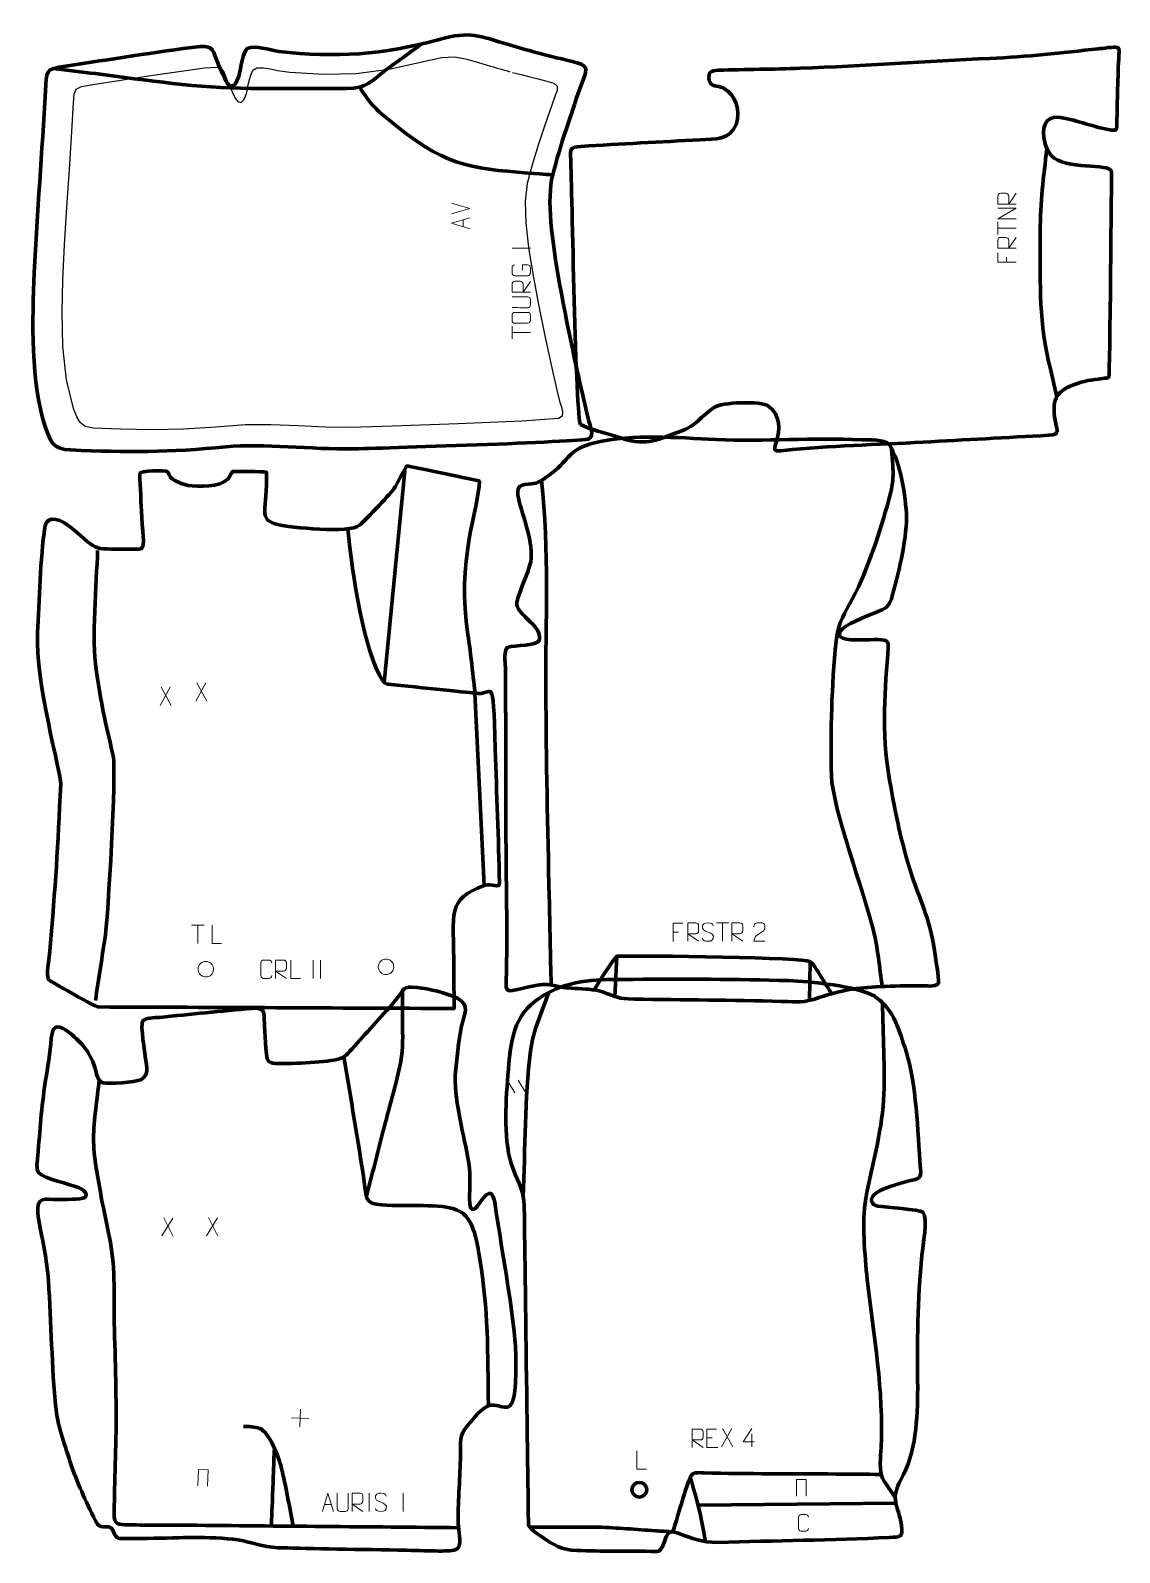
# Model space of a CAD drawing. Header units: millimetres. Extents: x -43 to 1437, y -42 to 2027.
import ezdxf

# ---------------------------------------------------------------- set-up
doc = ezdxf.new("R2010")
doc.units = ezdxf.units.MM
for name, color, linetype in [('SSANG_YONG_REXTON_4_2_layer 1', 7, 'Continuous'), ('SSANG_YONG_REXTON_4_2_layer 2', 7, 'Continuous'), ('SSANG_YONG_REXTON_4_2_layer 3', 7, 'Continuous'), ('SUBARU_FORESTER_2_2_layer 2', 7, 'Continuous'), ('SUBARU_FORESTER_2_2_layer 3', 7, 'Continuous'), ('TOYOTA_AURIS_1_и_рестайлинг_1_layer 1', 7, 'Continuous'), ('TOYOTA_AURIS_1_и_рестайлинг_1_layer 2', 7, 'Continuous'), ('TOYOTA_AURIS_1_и_рестайлинг_1_layer 3', 7, 'Continuous'), ('TOYOTA_COROLLA_11_1_layer 1', 7, 'Continuous'), ('TOYOTA_COROLLA_11_1_layer 2', 7, 'Continuous'), ('TOYOTA_COROLLA_11_1_layer 3', 7, 'Continuous'), ('TOYOTA_FORTUNER_3_layer 2', 7, 'Continuous'), ('TOYOTA_FORTUNER_3_layer 3', 7, 'Continuous'), ('VOLKSWAGEN_TOUAREG_1_2_layer 1', 7, 'Continuous'), ('VOLKSWAGEN_TOUAREG_1_2_layer 2', 7, 'Continuous')]:
    doc.layers.add(name, color=color, linetype=linetype)

msp = doc.modelspace()

# ---------------------------------------------------------------- linework, layer by layer
at = {"layer": 'SSANG_YONG_REXTON_4_2_layer 1', "color": 250, "lineweight": 9}
for points in [[(604.9, 600), (604.9, 600), (615.4, 582.5), (615.4, 582.5)], [(620, 600), (620, 600), (630.5, 582.5), (630.5, 582.5)], [(910.1, 126.4), (910.1, 126.4), (896.4, 101.5), (896.4, 101.5)], [(897.8, 126.4), (897.8, 126.4), (911.6, 101.4), (911.6, 101.4)], [(876.5, 113.8), (876.5, 113.8), (883.7, 113.8), (883.7, 113.8)], [(937.7, 119.1), (937.7, 119.1), (937.7, 101.5), (937.7, 101.5)]]:
    msp.add_open_spline(points, degree=3, dxfattribs=at)
for points, knots in [([(856.6, 100.8), (856.6, 100.8), (856.6, 125.7), (856.6, 125.7), (856.6, 125.7), (860.2, 125.7), (863.8, 125.7), (867.4, 125.7), (867.4, 125.7), (869.8, 125.7), (871.3, 124.2), (871.3, 121.8), (871.3, 121.8), (871.3, 119.8), (871.3, 116.7), (871.3, 114.7), (871.3, 114.7), (871.3, 112.8), (869.5, 110.9), (867.5, 110.9), (867.5, 110.9), (867.5, 110.9), (856.6, 110.9), (856.6, 110.9), (856.6, 110.9), (856.6, 110.9), (871.3, 100.8), (871.3, 100.8)], [0, 0, 0, 0, 0.125, 0.125, 0.125, 0.125, 0.25, 0.25, 0.25, 0.25, 0.375, 0.375, 0.375, 0.375, 0.5, 0.5, 0.5, 0.5, 0.625, 0.625, 0.625, 0.625, 0.75, 0.75, 0.75, 0.75, 1, 1, 1, 1]), ([(889.4, 125.7), (889.4, 125.7), (876.5, 125.7), (876.5, 125.7), (876.5, 125.7), (876.5, 125.7), (876.5, 100.8), (876.5, 100.8), (876.5, 100.8), (876.5, 100.8), (891.4, 100.8), (891.4, 100.8)], [0, 0, 0, 0, 0.25, 0.25, 0.25, 0.25, 0.5, 0.5, 0.5, 0.5, 1, 1, 1, 1]), ([(940.7, 108.4), (940.7, 108.4), (925.8, 108.4), (925.8, 108.4), (925.8, 108.4), (925.8, 108.4), (937.7, 126.4), (937.7, 126.4)], [0, 0, 0, 0, 0.333333, 0.333333, 0.333333, 0.333333, 1, 1, 1, 1]), ([(794.2, 71.1), (794.2, 71.1), (781.3, 71.1), (781.3, 71.1), (781.3, 71.1), (781.3, 71.1), (781.3, 96.1), (781.3, 96.1)], [0, 0, 0, 0, 0.333333, 0.333333, 0.333333, 0.333333, 1, 1, 1, 1]), ([(998.1, 34.7), (998.1, 34.7), (998.1, 57.1), (998.1, 57.1), (998.1, 57.1), (998.1, 57.1), (1011.2, 57.1), (1011.2, 57.1), (1011.2, 57.1), (1011.2, 57.1), (1011.2, 34.7), (1011.2, 34.7)], [0, 0, 0, 0, 0.25, 0.25, 0.25, 0.25, 0.5, 0.5, 0.5, 0.5, 1, 1, 1, 1]), ([(1014.3, -9.5), (1014.2, -11.6), (1012.7, -12.9), (1010.7, -12.9), (1010.7, -12.9), (1008.6, -12.9), (1006.6, -12.9), (1004.5, -12.9), (1004.5, -12.9), (1002.7, -13), (1001, -11.3), (1001, -9.5), (1001, -9.5), (1001, -4.3), (1001, 0.8), (1001, 6), (1001, 6), (1001, 7.9), (1002.6, 9.4), (1004.5, 9.4), (1004.5, 9.4), (1006.6, 9.4), (1008.7, 9.4), (1010.7, 9.4), (1010.7, 9.4), (1012.5, 9.5), (1014.3, 8.1), (1014.3, 5.9)], [0, 0, 0, 0, 0.125, 0.125, 0.125, 0.125, 0.25, 0.25, 0.25, 0.25, 0.375, 0.375, 0.375, 0.375, 0.5, 0.5, 0.5, 0.5, 0.625, 0.625, 0.625, 0.625, 0.75, 0.75, 0.75, 0.75, 1, 1, 1, 1])]:
    msp.add_open_spline(points, degree=3, knots=knots, dxfattribs=at)
at = {"layer": 'SSANG_YONG_REXTON_4_2_layer 2', "color": 142, "lineweight": 200}
msp.add_ellipse((784.6, 43.3), major_axis=(0, 10), ratio=1, dxfattribs=at)
at = {"layer": 'SSANG_YONG_REXTON_4_2_layer 2', "color": 140, "lineweight": 158}
for points, knots in [([(626.8, 441.1), (629.4, 506.5), (628.7, 575), (636.7, 639.8), (636.7, 639.8), (640.1, 667.1), (652.2, 693.6), (661.7, 719.2)], [0, 0, 0, 0, 0.333333, 0.333333, 0.333333, 0.333333, 1, 1, 1, 1]), ([(1115.1, 705.7), (1115.8, 662.1), (1118.6, 616.2), (1116.6, 572.8), (1116.6, 572.8), (1113.4, 525.9), (1100.6, 484.5), (1092.3, 438.9), (1092.3, 438.9), (1086.9, 407.1), (1091, 361.7), (1094.4, 329.1), (1094.4, 329.1), (1103.1, 251.1), (1116.9, 179.3), (1113.1, 100), (1113.1, 100), (1112.5, 89.4), (1110.4, 67.8), (1115.2, 58.8), (1115.2, 58.8), (1119.9, 50.1), (1126.9, 40.9), (1132.4, 32.4)], [0, 0, 0, 0, 0.142857, 0.142857, 0.142857, 0.142857, 0.285714, 0.285714, 0.285714, 0.285714, 0.428571, 0.428571, 0.428571, 0.428571, 0.571429, 0.571429, 0.571429, 0.571429, 0.714286, 0.714286, 0.714286, 0.714286, 1, 1, 1, 1]), ([(1112.4, 64.1), (1092.3, 64.3), (1072.3, 64.5), (1052.2, 64.6), (1052.2, 64.6), (992.4, 65.1), (932.3, 64.7), (872.5, 66.2), (872.5, 66.2), (868.2, 66.3), (858.5, 67.6), (855.8, 63.6), (855.8, 63.6), (850.3, 55.5), (838, 11.5), (834.1, -1.1), (834.1, -1.1), (833.1, -4.4), (832.1, -7.8), (831, -11.1), (831, -11.1), (831, -11.1), (830.1, -14), (830.1, -14)], [0, 0, 0, 0, 0.142857, 0.142857, 0.142857, 0.142857, 0.285714, 0.285714, 0.285714, 0.285714, 0.428571, 0.428571, 0.428571, 0.428571, 0.571429, 0.571429, 0.571429, 0.571429, 0.714286, 0.714286, 0.714286, 0.714286, 1, 1, 1, 1]), ([(854.1, 59.2), (860, 38.8), (865.3, 22.2), (869.2, 1.1), (869.2, 1.1), (871, -8.3), (872.7, -17.7), (874.5, -27.1)], [0, 0, 0, 0, 0.333333, 0.333333, 0.333333, 0.333333, 1, 1, 1, 1]), ([(830.1, -14), (822.2, -13.5), (814.2, -13), (806.3, -12.5), (806.3, -12.5), (780.8, -10.8), (754.3, -8.5), (728.9, -7.6), (728.9, -7.6), (712.8, -7.1), (695.5, -7.6), (679.2, -7.6), (679.2, -7.6), (665.7, -7.6), (652.2, -7.6), (638.7, -7.6), (638.7, -7.6), (638.7, -7.6), (635.7, -7.6), (635.7, -7.6)], [0, 0, 0, 0, 0.166667, 0.166667, 0.166667, 0.166667, 0.333333, 0.333333, 0.333333, 0.333333, 0.5, 0.5, 0.5, 0.5, 0.666667, 0.666667, 0.666667, 0.666667, 1, 1, 1, 1])]:
    msp.add_open_spline(points, degree=3, knots=knots, dxfattribs=at)
msp.add_open_spline([(864.8, 22.1), (864.8, 22.1), (1133.3, 24.8), (1133.3, 24.8)], degree=3, dxfattribs=at)
at = {"layer": 'SSANG_YONG_REXTON_4_2_layer 3', "color": 242, "lineweight": 158}
msp.add_open_spline([(628.2, 428.9), (627.9, 432.5), (627.6, 435.7), (627.2, 438.7), (627.2, 438.7), (623.7, 461.5), (614.2, 469.9), (608.6, 493.3), (608.6, 493.3), (599.1, 533.4), (604.1, 581.5), (607.2, 622.6), (607.2, 622.6), (611.4, 669.1), (619.9, 698), (664.2, 720.6), (664.2, 720.6), (699.1, 738.3), (738.1, 736.6), (776.1, 736.9), (776.1, 736.9), (846.2, 737.4), (917.5, 737.4), (987.6, 735.2), (987.6, 735.2), (1015.5, 734.3), (1081.7, 727.7), (1104.5, 713.9), (1104.5, 713.9), (1104.5, 713.9), (1105.3, 713.4), (1105.3, 713.4), (1105.3, 713.4), (1113.7, 707.6), (1121.5, 699.1), (1126.9, 690.5), (1126.9, 690.5), (1126.9, 690.5), (1127.7, 689.3), (1127.7, 689.3), (1127.7, 689.3), (1135.9, 675.4), (1140.6, 659), (1145.7, 643.7), (1145.7, 643.7), (1162.2, 591.1), (1162.4, 534), (1166.8, 479.4), (1166.8, 479.4), (1168, 464.9), (1164.2, 466.7), (1151.2, 462.9), (1151.2, 462.9), (1140.2, 459.8), (1109.8, 452.2), (1103.2, 443.9), (1103.2, 443.9), (1097.4, 436.7), (1099.7, 430.7), (1108.9, 428.9), (1108.9, 428.9), (1119.6, 427), (1164.7, 424.1), (1170, 420.7), (1170, 420.7), (1177.1, 411.7), (1169.9, 374.8), (1168.6, 362.2), (1168.6, 362.2), (1162.7, 301.4), (1162.2, 242.4), (1162.9, 181.5), (1162.9, 181.5), (1162.5, 140), (1161.1, 93.5), (1139.8, 56.8), (1139.8, 56.8), (1124.8, 28), (1136.5, 23.8), (1140.8, -5.1), (1140.8, -5.1), (1143.4, -22.7), (1138.7, -20.7), (1124, -21.5), (1124, -21.5), (1046.9, -25.4), (968.7, -25.7), (891.3, -28.5), (891.3, -28.5), (869.5, -28.2), (857, -23.1), (837.2, -15.7), (837.2, -15.7), (822.2, -10.1), (822.2, -19.2), (817, -31.5), (817, -31.5), (812.5, -42.1), (810.9, -40.7), (800, -40.5), (800, -40.5), (766.5, -39.9), (733, -40.7), (699.6, -39.3), (699.6, -39.3), (677.6, -38.2), (669.4, -32.4), (651.6, -20.4), (651.6, -20.4), (646.6, -17), (634.3, -9.6), (633.9, -3.3), (633.9, -3.3), (633.6, 2.9), (628.2, 428.9), (628.2, 428.9)], degree=3, knots=[0, 0, 0, 0, 0.033333, 0.033333, 0.033333, 0.033333, 0.066667, 0.066667, 0.066667, 0.066667, 0.1, 0.1, 0.1, 0.1, 0.133333, 0.133333, 0.133333, 0.133333, 0.166667, 0.166667, 0.166667, 0.166667, 0.2, 0.2, 0.2, 0.2, 0.233333, 0.233333, 0.233333, 0.233333, 0.266667, 0.266667, 0.266667, 0.266667, 0.3, 0.3, 0.3, 0.3, 0.333333, 0.333333, 0.333333, 0.333333, 0.366667, 0.366667, 0.366667, 0.366667, 0.4, 0.4, 0.4, 0.4, 0.433333, 0.433333, 0.433333, 0.433333, 0.466667, 0.466667, 0.466667, 0.466667, 0.5, 0.5, 0.5, 0.5, 0.533333, 0.533333, 0.533333, 0.533333, 0.566667, 0.566667, 0.566667, 0.566667, 0.6, 0.6, 0.6, 0.6, 0.633333, 0.633333, 0.633333, 0.633333, 0.666667, 0.666667, 0.666667, 0.666667, 0.7, 0.7, 0.7, 0.7, 0.733333, 0.733333, 0.733333, 0.733333, 0.766667, 0.766667, 0.766667, 0.766667, 0.8, 0.8, 0.8, 0.8, 0.833333, 0.833333, 0.833333, 0.833333, 0.866667, 0.866667, 0.866667, 0.866667, 0.9, 0.9, 0.9, 0.9, 0.933333, 0.933333, 0.933333, 0.933333, 1, 1, 1, 1], dxfattribs=at)
at = {"layer": 'SUBARU_FORESTER_2_2_layer 2', "color": 142, "lineweight": 158}
for points, knots in [([(1127.5, 1458.1), (1130, 1421.6), (1132, 1416.7), (1121.3, 1380.2), (1121.3, 1380.2), (1108.1, 1335), (1093.2, 1287.9), (1070.2, 1246.8), (1070.2, 1246.8), (1060.1, 1228.7), (1054.2, 1217.6), (1052, 1196.6), (1052, 1196.6), (1045.6, 1134.3), (1044.6, 1076.1), (1045.7, 1013.4), (1045.7, 1013.4), (1046.4, 973.8), (1090.5, 852), (1102.4, 805.2), (1102.4, 805.2), (1108.6, 780.7), (1111, 752.7), (1114.7, 727.3)], [0, 0, 0, 0, 0.142857, 0.142857, 0.142857, 0.142857, 0.285714, 0.285714, 0.285714, 0.285714, 0.428571, 0.428571, 0.428571, 0.428571, 0.571429, 0.571429, 0.571429, 0.571429, 0.714286, 0.714286, 0.714286, 0.714286, 1, 1, 1, 1]), ([(651.5, 1415), (662.4, 1319.7), (657, 1224.5), (657.5, 1128.5), (657.5, 1128.5), (657.9, 1035.5), (660.1, 942.5), (662.1, 849.5), (662.1, 849.5), (663, 809.5), (663.8, 769.4), (664.7, 729.4)], [0, 0, 0, 0, 0.25, 0.25, 0.25, 0.25, 0.5, 0.5, 0.5, 0.5, 1, 1, 1, 1]), ([(723, 722.6), (727.5, 729.6), (749.8, 765.9), (754.1, 768.3), (754.1, 768.3), (756.6, 769.6), (987.2, 767.1), (1012.1, 762.3), (1012.1, 762.3), (1015.5, 761.6), (1018.4, 760.4), (1020.3, 757.9), (1020.3, 757.9), (1024.2, 752.8), (1029.3, 744), (1032.9, 738.4), (1032.9, 738.4), (1037.3, 731.4), (1041.6, 724.4), (1046, 717.4)], [0, 0, 0, 0, 0.166667, 0.166667, 0.166667, 0.166667, 0.333333, 0.333333, 0.333333, 0.333333, 0.5, 0.5, 0.5, 0.5, 0.666667, 0.666667, 0.666667, 0.666667, 1, 1, 1, 1])]:
    msp.add_open_spline(points, degree=3, knots=knots, dxfattribs=at)
for points in [[(754.1, 768.3), (754.1, 768.3), (751.2, 712.9), (751.2, 712.9)], [(1016.6, 760.9), (1016.6, 760.9), (1015.9, 708.4), (1015.9, 708.4)]]:
    msp.add_open_spline(points, degree=3, dxfattribs=at)
at = {"layer": 'SUBARU_FORESTER_2_2_layer 3', "color": 242, "lineweight": 158}
msp.add_open_spline([(687.6, 1446.2), (698.1, 1458), (708.7, 1462.2), (723.7, 1466.2), (723.7, 1466.2), (778.5, 1478.7), (833.8, 1473.2), (889.2, 1470.5), (889.2, 1470.5), (954.7, 1467.7), (1020.9, 1473.4), (1086.8, 1470.1), (1086.8, 1470.1), (1096.6, 1469.9), (1117.7, 1471.5), (1124.4, 1463.4), (1124.4, 1463.4), (1139.9, 1439.4), (1146.6, 1393.2), (1147.8, 1364.7), (1147.8, 1364.7), (1147.5, 1332.2), (1136.1, 1285.5), (1127.1, 1253.8), (1127.1, 1253.8), (1121.9, 1239.4), (1115.7, 1240), (1102.5, 1234.3), (1102.5, 1234.3), (1092.5, 1230.1), (1062.9, 1218.7), (1057.6, 1210.3), (1057.6, 1210.3), (1049.1, 1196.7), (1079.3, 1198.3), (1086.4, 1198.2), (1086.4, 1198.2), (1092.9, 1198.3), (1114.7, 1199.5), (1119.2, 1197.5), (1119.2, 1197.5), (1121.8, 1196.4), (1123.2, 1193.2), (1123, 1189.3), (1123, 1189.3), (1118.7, 1130.6), (1112.8, 1076.4), (1124.8, 1007.7), (1124.8, 1007.7), (1132.7, 962.1), (1141.2, 921.2), (1153.5, 882.7), (1153.5, 882.7), (1163.3, 852), (1177.2, 823.1), (1183.1, 791.6), (1183.1, 791.6), (1184.5, 783.9), (1192.7, 734.9), (1191.1, 731.5), (1191.1, 731.5), (1187.2, 726.1), (1172.4, 728.4), (1166.2, 728.3), (1166.2, 728.3), (1148.6, 728.3), (1129.9, 727.9), (1112.4, 727.2), (1112.4, 727.2), (1079.2, 725.5), (1060.9, 722.6), (1029.2, 712.2), (1029.2, 712.2), (1005.8, 704.6), (1001.9, 706.3), (977.5, 707), (977.5, 707), (911, 709), (844.3, 708.9), (777.8, 710), (777.8, 710), (753.7, 710.6), (755.7, 712.9), (734.4, 719.9), (734.4, 719.9), (722.4, 723.9), (709.8, 723.7), (697.2, 724.6), (697.2, 724.6), (683.8, 725.5), (679.2, 725.8), (666, 729.2), (666, 729.2), (649.7, 732.9), (628.9, 724.4), (612.4, 721.8), (612.4, 721.8), (602.3, 720.1), (603.6, 726.9), (603.8, 735.1), (603.8, 735.1), (605.3, 803.4), (603.5, 872.5), (603.2, 940.9), (603.2, 940.9), (603, 1014.4), (603.2, 1088), (602.5, 1161.5), (602.5, 1161.5), (602.4, 1167.3), (600.1, 1184.6), (605.4, 1187.9), (605.4, 1187.9), (616, 1191.9), (644.3, 1189.8), (648.8, 1197.8), (648.8, 1197.8), (650.8, 1211.6), (638.7, 1220.3), (629.8, 1229.3), (629.8, 1229.3), (625, 1234.2), (616.6, 1241.9), (618.1, 1249.4), (618.1, 1249.4), (622.8, 1268.5), (632.6, 1286.2), (636.9, 1304.2), (636.9, 1304.2), (641.7, 1329.3), (625.8, 1366), (620.3, 1391.3), (620.3, 1391.3), (618.3, 1400.5), (617.9, 1408.1), (628.9, 1409.3), (628.9, 1409.3), (644, 1410.8), (645.2, 1410.4), (658.1, 1419.3), (658.1, 1419.3), (669.2, 1427.1), (678.7, 1436), (687.6, 1446.2)], degree=3, knots=[0, 0, 0, 0, 0.027027, 0.027027, 0.027027, 0.027027, 0.054054, 0.054054, 0.054054, 0.054054, 0.081081, 0.081081, 0.081081, 0.081081, 0.108108, 0.108108, 0.108108, 0.108108, 0.135135, 0.135135, 0.135135, 0.135135, 0.162162, 0.162162, 0.162162, 0.162162, 0.189189, 0.189189, 0.189189, 0.189189, 0.216216, 0.216216, 0.216216, 0.216216, 0.243243, 0.243243, 0.243243, 0.243243, 0.27027, 0.27027, 0.27027, 0.27027, 0.297297, 0.297297, 0.297297, 0.297297, 0.324324, 0.324324, 0.324324, 0.324324, 0.351351, 0.351351, 0.351351, 0.351351, 0.378378, 0.378378, 0.378378, 0.378378, 0.405405, 0.405405, 0.405405, 0.405405, 0.432432, 0.432432, 0.432432, 0.432432, 0.459459, 0.459459, 0.459459, 0.459459, 0.486486, 0.486486, 0.486486, 0.486486, 0.513514, 0.513514, 0.513514, 0.513514, 0.540541, 0.540541, 0.540541, 0.540541, 0.567568, 0.567568, 0.567568, 0.567568, 0.594595, 0.594595, 0.594595, 0.594595, 0.621622, 0.621622, 0.621622, 0.621622, 0.648649, 0.648649, 0.648649, 0.648649, 0.675676, 0.675676, 0.675676, 0.675676, 0.702703, 0.702703, 0.702703, 0.702703, 0.72973, 0.72973, 0.72973, 0.72973, 0.756757, 0.756757, 0.756757, 0.756757, 0.783784, 0.783784, 0.783784, 0.783784, 0.810811, 0.810811, 0.810811, 0.810811, 0.837838, 0.837838, 0.837838, 0.837838, 0.864865, 0.864865, 0.864865, 0.864865, 0.891892, 0.891892, 0.891892, 0.891892, 0.918919, 0.918919, 0.918919, 0.918919, 0.945946, 0.945946, 0.945946, 0.945946, 1, 1, 1, 1], dxfattribs=at)
at = {"layer": 'SUBARU_FORESTER_2_2_layer 3', "color": 250, "lineweight": 9}
for points, knots in [([(843.5, 813.2), (843.5, 813.2), (830.6, 813.2), (830.6, 813.2), (830.6, 813.2), (830.6, 813.2), (830.6, 788.2), (830.6, 788.2)], [0, 0, 0, 0, 0.333333, 0.333333, 0.333333, 0.333333, 1, 1, 1, 1]), ([(850.4, 788.8), (850.4, 788.8), (850.4, 813.8), (850.4, 813.8), (850.4, 813.8), (854, 813.8), (857.6, 813.8), (861.2, 813.8), (861.2, 813.8), (863.5, 813.8), (865.1, 812.3), (865.1, 809.9), (865.1, 809.9), (865.1, 807.9), (865.1, 804.8), (865.1, 802.8), (865.1, 802.8), (865.1, 800.9), (863.3, 799), (861.3, 798.9), (861.3, 798.9), (861.3, 798.9), (850.4, 798.9), (850.4, 798.9), (850.4, 798.9), (850.4, 798.9), (865.1, 788.8), (865.1, 788.8)], [0, 0, 0, 0, 0.125, 0.125, 0.125, 0.125, 0.25, 0.25, 0.25, 0.25, 0.375, 0.375, 0.375, 0.375, 0.5, 0.5, 0.5, 0.5, 0.625, 0.625, 0.625, 0.625, 0.75, 0.75, 0.75, 0.75, 1, 1, 1, 1]), ([(877.8, 801.3), (873.5, 802.8), (868.6, 804.6), (870.6, 810.1), (870.6, 810.1), (872.1, 814.2), (877.3, 813.9), (880.9, 813.3), (880.9, 813.3), (883.8, 812.8), (884.7, 811.6), (885, 809.5)], [0, 0, 0, 0, 0.25, 0.25, 0.25, 0.25, 0.5, 0.5, 0.5, 0.5, 1, 1, 1, 1]), ([(910.4, 788.8), (910.4, 788.8), (910.4, 813.8), (910.4, 813.8), (910.4, 813.8), (914, 813.8), (917.6, 813.8), (921.2, 813.8), (921.2, 813.8), (923.5, 813.8), (925.1, 812.3), (925.1, 809.9), (925.1, 809.9), (925.1, 807.9), (925.1, 804.8), (925.1, 802.8), (925.1, 802.8), (925.1, 800.9), (923.3, 799), (921.3, 798.9), (921.3, 798.9), (921.3, 798.9), (910.4, 798.9), (910.4, 798.9), (910.4, 798.9), (910.4, 798.9), (925.1, 788.8), (925.1, 788.8)], [0, 0, 0, 0, 0.125, 0.125, 0.125, 0.125, 0.25, 0.25, 0.25, 0.25, 0.375, 0.375, 0.375, 0.375, 0.5, 0.5, 0.5, 0.5, 0.625, 0.625, 0.625, 0.625, 0.75, 0.75, 0.75, 0.75, 1, 1, 1, 1]), ([(955.1, 788.8), (950.2, 788.8), (945.3, 788.8), (940.4, 788.8), (940.4, 788.8), (940.4, 798.8), (955, 801.4), (955.1, 805.7), (955.1, 805.7), (955.1, 807.1), (955.1, 808.6), (955.1, 810), (955.1, 810), (955.1, 812.1), (953, 813.8), (951.3, 813.8), (951.3, 813.8), (949.2, 813.8), (947.2, 813.8), (945.1, 813.8), (945.1, 813.8), (943.3, 813.8), (940.5, 812), (940.4, 809.9), (940.4, 809.9), (940.4, 809.9), (940.4, 807.9), (940.4, 807.9)], [0, 0, 0, 0, 0.125, 0.125, 0.125, 0.125, 0.25, 0.25, 0.25, 0.25, 0.375, 0.375, 0.375, 0.375, 0.5, 0.5, 0.5, 0.5, 0.625, 0.625, 0.625, 0.625, 0.75, 0.75, 0.75, 0.75, 1, 1, 1, 1]), ([(877.8, 801.3), (881.8, 799.7), (886.8, 797.8), (885, 792.4), (885, 792.4), (883.5, 788.2), (878.6, 788.4), (874.9, 789), (874.9, 789), (872.1, 789.4), (870.9, 790.6), (870.5, 792.7)], [0, 0, 0, 0, 0.25, 0.25, 0.25, 0.25, 0.5, 0.5, 0.5, 0.5, 1, 1, 1, 1])]:
    msp.add_open_spline(points, degree=3, knots=knots, dxfattribs=at)
for points in [[(889.3, 813.8), (889.3, 813.8), (906.3, 813.8), (906.3, 813.8)], [(897.8, 788.8), (897.8, 788.8), (897.8, 813.8), (897.8, 813.8)], [(830.6, 801.3), (830.6, 801.3), (837.8, 801.3), (837.8, 801.3)]]:
    msp.add_open_spline(points, degree=3, dxfattribs=at)
at = {"layer": 'TOYOTA_AURIS_1_и_рестайлинг_1_layer 1', "color": 250, "lineweight": 9}
for points, knots in [([(353.9, 13.7), (353.9, 13.7), (361.3, 38.7), (361.3, 38.7), (361.3, 38.7), (361.3, 38.7), (368.9, 13.7), (368.9, 13.7)], [0, 0, 0, 0, 0.333333, 0.333333, 0.333333, 0.333333, 1, 1, 1, 1]), ([(388.7, 38.7), (388.7, 33.1), (388.8, 22.9), (388.8, 17.4), (388.8, 17.4), (388.7, 15.1), (387, 13.7), (384.8, 13.7), (384.8, 13.7), (382.5, 13.7), (380.2, 13.7), (377.9, 13.7), (377.9, 13.7), (375.9, 13.6), (374, 15.4), (374, 17.4), (374, 17.4), (374, 22.9), (374.1, 33.1), (374.1, 38.7)], [0, 0, 0, 0, 0.166667, 0.166667, 0.166667, 0.166667, 0.333333, 0.333333, 0.333333, 0.333333, 0.5, 0.5, 0.5, 0.5, 0.666667, 0.666667, 0.666667, 0.666667, 1, 1, 1, 1]), ([(394.1, 13.7), (394.1, 13.7), (394.1, 38.7), (394.1, 38.7), (394.1, 38.7), (397.7, 38.7), (401.2, 38.7), (404.8, 38.7), (404.8, 38.7), (407.2, 38.6), (408.7, 37.1), (408.7, 34.8), (408.7, 34.8), (408.7, 32.7), (408.7, 29.7), (408.7, 27.6), (408.7, 27.6), (408.7, 25.8), (406.9, 23.8), (404.9, 23.8), (404.9, 23.8), (404.9, 23.8), (394.1, 23.8), (394.1, 23.8), (394.1, 23.8), (394.1, 23.8), (408.7, 13.7), (408.7, 13.7)], [0, 0, 0, 0, 0.125, 0.125, 0.125, 0.125, 0.25, 0.25, 0.25, 0.25, 0.375, 0.375, 0.375, 0.375, 0.5, 0.5, 0.5, 0.5, 0.625, 0.625, 0.625, 0.625, 0.75, 0.75, 0.75, 0.75, 1, 1, 1, 1]), ([(433.4, 26.4), (429.1, 27.8), (424.2, 29.6), (426.2, 35.1), (426.2, 35.1), (427.7, 39.3), (433, 38.9), (436.6, 38.3), (436.6, 38.3), (439.4, 37.8), (440.3, 36.6), (440.6, 34.5)], [0, 0, 0, 0, 0.25, 0.25, 0.25, 0.25, 0.5, 0.5, 0.5, 0.5, 1, 1, 1, 1]), ([(433.4, 26.4), (437.4, 24.7), (442.4, 22.8), (440.6, 17.5), (440.6, 17.5), (439.2, 13.2), (434.2, 13.5), (430.5, 14), (430.5, 14), (427.8, 14.4), (426.5, 15.6), (426.2, 17.7)], [0, 0, 0, 0, 0.25, 0.25, 0.25, 0.25, 0.5, 0.5, 0.5, 0.5, 1, 1, 1, 1])]:
    msp.add_open_spline(points, degree=3, knots=knots, dxfattribs=at)
for points in [[(356.6, 23), (356.6, 23), (366.1, 23), (366.1, 23)], [(417.4, 38.7), (417.4, 38.7), (417.4, 13.7), (417.4, 13.7)], [(463.4, 38.7), (463.4, 38.7), (463.4, 13.7), (463.4, 13.7)]]:
    msp.add_open_spline(points, degree=3, dxfattribs=at)
at = {"layer": 'TOYOTA_AURIS_1_и_рестайлинг_1_layer 2', "color": 142, "lineweight": 158}
for points, knots in [([(413.7, 442.1), (421.2, 471.3), (428.7, 500.5), (436.1, 529.7), (436.1, 529.7), (444.3, 561.5), (453.8, 593), (460.3, 625.2), (460.3, 625.2), (464, 643.9), (462.8, 660.7), (462.6, 679.5), (462.6, 679.5), (462.5, 693.5), (462.6, 707.4), (462.6, 721.3)], [0, 0, 0, 0, 0.2, 0.2, 0.2, 0.2, 0.4, 0.4, 0.4, 0.4, 0.6, 0.6, 0.6, 0.6, 1, 1, 1, 1]), ([(579.5, 157.3), (578.2, 231.1), (579.9, 286.1), (567.3, 359.1), (567.3, 359.1), (564, 378.5), (560.3, 409), (542.4, 420.5), (542.4, 420.5), (529, 429.2), (506.6, 428.9), (490.7, 429.4), (490.7, 429.4), (472.2, 430), (452.8, 429.2), (434.5, 430.3), (434.5, 430.3), (410.8, 431.6), (413.8, 441.3), (410.7, 461.8), (410.7, 461.8), (402.2, 518.4), (392.3, 575.3), (383, 631.7)], [0, 0, 0, 0, 0.142857, 0.142857, 0.142857, 0.142857, 0.285714, 0.285714, 0.285714, 0.285714, 0.428571, 0.428571, 0.428571, 0.428571, 0.571429, 0.571429, 0.571429, 0.571429, 0.714286, 0.714286, 0.714286, 0.714286, 1, 1, 1, 1]), ([(50.4, 600.1), (47.8, 574.8), (42.9, 545.7), (42.7, 520.6), (42.7, 520.6), (42.5, 497), (49.3, 464.9), (53.3, 441), (53.3, 441), (60.5, 401.6), (70, 370.8), (70.5, 329.8), (70.5, 329.8), (70.8, 306.8), (70.6, 284.1), (71.2, 261), (71.2, 261), (72.4, 208), (74.4, 156), (72.9, 103), (72.9, 103), (72.1, 72.4), (71.2, 41.7), (70.8, 11.1), (70.8, 11.1), (70.6, -4.5), (76.4, -4.3), (90.8, -4.5), (90.8, -4.5), (117.9, -4.9), (145.2, -4.8), (172.4, -5), (172.4, -5), (294.6, -6.1), (416.7, -7.2), (538.9, -8.3)], [0, 0, 0, 0, 0.1, 0.1, 0.1, 0.1, 0.2, 0.2, 0.2, 0.2, 0.3, 0.3, 0.3, 0.3, 0.4, 0.4, 0.4, 0.4, 0.5, 0.5, 0.5, 0.5, 0.6, 0.6, 0.6, 0.6, 0.7, 0.7, 0.7, 0.7, 0.8, 0.8, 0.8, 0.8, 1, 1, 1, 1]), ([(314.2, -6.3), (308.9, 20.1), (304.4, 47.7), (297.9, 73.8), (297.9, 73.8), (294.4, 87.3), (281.9, 121.4), (268.5, 126.7), (268.5, 126.7), (263.7, 128.5), (251.8, 129.6), (246.4, 129)], [0, 0, 0, 0, 0.25, 0.25, 0.25, 0.25, 0.5, 0.5, 0.5, 0.5, 1, 1, 1, 1]), ([(284.4, -6), (284.4, -6), (287.8, 78.7), (287.7, 82.1), (287.7, 82.1), (287.6, 85.6), (288.6, 98), (288.6, 98)], [0, 0, 0, 0, 0.333333, 0.333333, 0.333333, 0.333333, 1, 1, 1, 1])]:
    msp.add_open_spline(points, degree=3, knots=knots, dxfattribs=at)
at = {"layer": 'TOYOTA_AURIS_1_и_рестайлинг_1_layer 2', "color": 250, "lineweight": 9}
for points in [[(150.4, 412.5), (150.4, 412.5), (135.7, 388.2), (135.7, 388.2)], [(138.1, 413), (138.1, 413), (150.9, 387.5), (150.9, 387.5)], [(211.1, 412.9), (211.1, 412.9), (196.4, 388.5), (196.4, 388.5)], [(198.8, 413.3), (198.8, 413.3), (211.6, 387.9), (211.6, 387.9)], [(324, 152.7), (324, 152.7), (323.1, 128.8), (323.1, 128.8)], [(311.6, 141.2), (311.6, 141.2), (335.5, 140.3), (335.5, 140.3)]]:
    msp.add_open_spline(points, degree=3, dxfattribs=at)
msp.add_open_spline([(184.5, 48.4), (184.5, 48.4), (185.4, 70.7), (185.4, 70.7), (185.4, 70.7), (185.4, 70.7), (198.5, 70.2), (198.5, 70.2), (198.5, 70.2), (198.5, 70.2), (197.6, 47.9), (197.6, 47.9)], degree=3, knots=[0, 0, 0, 0, 0.25, 0.25, 0.25, 0.25, 0.5, 0.5, 0.5, 0.5, 1, 1, 1, 1], dxfattribs=at)
at = {"layer": 'TOYOTA_AURIS_1_и_рестайлинг_1_layer 3', "color": 242, "lineweight": 158}
msp.add_open_spline([(9.5, 85.8), (0.1, 115.4), (-6.5, 132.1), (-9.5, 163.9), (-9.5, 163.9), (-14.6, 222), (-14.9, 280.2), (-19.5, 338.1), (-19.5, 338.1), (-22.2, 365.9), (-29.2, 392.2), (-33.1, 419.6), (-33.1, 419.6), (-34.2, 442.4), (-24, 437.8), (-5.7, 437.8), (-5.7, 437.8), (0.9, 437.9), (26.5, 437.4), (30.8, 440.6), (30.8, 440.6), (36.8, 445), (27.6, 451.8), (23.3, 453.7), (23.3, 453.7), (11.8, 458.4), (-25.8, 466.6), (-31.7, 473.8), (-31.7, 473.8), (-35.9, 479), (-33.5, 490.6), (-32.9, 497.2), (-32.9, 497.2), (-30.1, 531.4), (-28.1, 563), (-22.8, 597.1), (-22.8, 597.1), (-19.5, 617.4), (-16.5, 636.6), (-14.8, 657.2), (-14.8, 657.2), (-12.7, 676.8), (-3.7, 675.2), (9.6, 664.7), (9.6, 664.7), (29, 649.1), (39.2, 636.9), (45.7, 612.6), (45.7, 612.6), (47.2, 607.2), (49.3, 597.6), (55.7, 596.2), (55.7, 596.2), (64, 594.4), (99, 597.3), (107.2, 600.6), (107.2, 600.6), (119, 608.3), (115, 616.6), (113.5, 628.7), (113.5, 628.7), (112.4, 636.5), (106.5, 675.6), (109.3, 680), (109.3, 680), (112.4, 685), (126.8, 684.8), (132.7, 685.3), (132.7, 685.3), (174.5, 689.3), (216.3, 694), (258.2, 697.5), (258.2, 697.5), (276.8, 699), (274, 692.4), (275.1, 676.2), (275.1, 676.2), (275.6, 668.7), (277, 632.2), (279.1, 628.2), (279.1, 628.2), (281.6, 623.4), (285, 623.2), (289.5, 622.8), (289.5, 622.8), (307, 621.6), (355.1, 624), (373.3, 627.9), (373.3, 627.9), (384.3, 630.3), (388.2, 635.7), (397.4, 646.1), (397.4, 646.1), (416.4, 667.7), (436.4, 688.8), (455, 710.7), (455, 710.7), (465.4, 723.3), (462.2, 728.4), (482, 726), (482, 726), (499.6, 723.8), (521.3, 719), (537.3, 711.3), (537.3, 711.3), (555.5, 700.5), (546.7, 690.7), (543, 673.7), (543, 673.7), (538.9, 652.8), (536.1, 628.1), (534.4, 606.8), (534.4, 606.8), (533.6, 565), (546.5, 527.5), (552.8, 487), (552.8, 487), (555.3, 468), (554.1, 456.1), (553.8, 437.6), (553.8, 437.6), (553.9, 423.4), (558.4, 418.6), (567.5, 432.6), (567.5, 432.6), (585.6, 460.4), (587.3, 439.7), (590.2, 420), (590.2, 420), (598.9, 363.1), (609.7, 304.7), (615.5, 247.6), (615.5, 247.6), (617.7, 224.7), (617.5, 191.9), (614.2, 169.2), (614.2, 169.2), (608.6, 145.1), (597.8, 160), (581.6, 158), (581.6, 158), (569.8, 154.6), (559.7, 140.2), (551.7, 131.1), (551.7, 131.1), (538.7, 115.8), (542, 109.1), (541.6, 90.3), (541.6, 90.3), (540.9, 60.8), (538.4, 30.9), (538.2, 1.6), (538.2, 1.6), (538.1, -7.8), (541.6, -23.5), (540.3, -30.9), (540.3, -30.9), (539.3, -36.1), (536.3, -38.2), (532.4, -39), (532.4, -39), (520.5, -41.3), (488.7, -39.2), (456.3, -38.7), (456.3, -38.7), (396, -37.8), (322.5, -36.5), (293.3, -35.5), (293.3, -35.5), (271.9, -34.7), (259.2, -28), (239.3, -25), (239.3, -25), (220.8, -22.3), (197.7, -21.7), (178.8, -21.6), (178.8, -21.6), (166.7, -21.5), (80.3, -24.4), (76.3, -22.5), (76.3, -22.5), (73.9, -21.3), (71.8, -18.9), (69.9, -14.1), (69.9, -14.1), (65.9, -3.9), (60.9, -8.3), (52.9, -6.6), (52.9, -6.6), (47.5, -5.5), (45, 2.2), (42.8, 6.6), (42.8, 6.6), (29.6, 33.2), (18.4, 57.4), (9.5, 85.8)], degree=3, knots=[0, 0, 0, 0, 0.02, 0.02, 0.02, 0.02, 0.04, 0.04, 0.04, 0.04, 0.06, 0.06, 0.06, 0.06, 0.08, 0.08, 0.08, 0.08, 0.1, 0.1, 0.1, 0.1, 0.12, 0.12, 0.12, 0.12, 0.14, 0.14, 0.14, 0.14, 0.16, 0.16, 0.16, 0.16, 0.18, 0.18, 0.18, 0.18, 0.2, 0.2, 0.2, 0.2, 0.22, 0.22, 0.22, 0.22, 0.24, 0.24, 0.24, 0.24, 0.26, 0.26, 0.26, 0.26, 0.28, 0.28, 0.28, 0.28, 0.3, 0.3, 0.3, 0.3, 0.32, 0.32, 0.32, 0.32, 0.34, 0.34, 0.34, 0.34, 0.36, 0.36, 0.36, 0.36, 0.38, 0.38, 0.38, 0.38, 0.4, 0.4, 0.4, 0.4, 0.42, 0.42, 0.42, 0.42, 0.44, 0.44, 0.44, 0.44, 0.46, 0.46, 0.46, 0.46, 0.48, 0.48, 0.48, 0.48, 0.5, 0.5, 0.5, 0.5, 0.52, 0.52, 0.52, 0.52, 0.54, 0.54, 0.54, 0.54, 0.56, 0.56, 0.56, 0.56, 0.58, 0.58, 0.58, 0.58, 0.6, 0.6, 0.6, 0.6, 0.62, 0.62, 0.62, 0.62, 0.64, 0.64, 0.64, 0.64, 0.66, 0.66, 0.66, 0.66, 0.68, 0.68, 0.68, 0.68, 0.7, 0.7, 0.7, 0.7, 0.72, 0.72, 0.72, 0.72, 0.74, 0.74, 0.74, 0.74, 0.76, 0.76, 0.76, 0.76, 0.78, 0.78, 0.78, 0.78, 0.8, 0.8, 0.8, 0.8, 0.82, 0.82, 0.82, 0.82, 0.84, 0.84, 0.84, 0.84, 0.86, 0.86, 0.86, 0.86, 0.88, 0.88, 0.88, 0.88, 0.9, 0.9, 0.9, 0.9, 0.92, 0.92, 0.92, 0.92, 0.94, 0.94, 0.94, 0.94, 0.96, 0.96, 0.96, 0.96, 1, 1, 1, 1], dxfattribs=at)
at = {"layer": 'TOYOTA_COROLLA_11_1_layer 1', "color": 250, "lineweight": 9}
for points in [[(195.3, 1140), (195.3, 1140), (181.6, 1115.1), (181.6, 1115.1)], [(183, 1140), (183, 1140), (196.8, 1115.1), (196.8, 1115.1)], [(146.8, 1134.1), (146.8, 1134.1), (133.1, 1109.2), (133.1, 1109.2)], [(134.5, 1134.1), (134.5, 1134.1), (148.3, 1109.1), (148.3, 1109.1)], [(175.9, 810.6), (175.9, 810.6), (192.9, 810.6), (192.9, 810.6)], [(184.4, 785.7), (184.4, 785.7), (184.4, 810.6), (184.4, 810.6)], [(341.1, 763.1), (341.1, 763.1), (341.1, 738.2), (341.1, 738.2)], [(351.1, 763.1), (351.1, 763.1), (351.1, 738.2), (351.1, 738.2)]]:
    msp.add_open_spline(points, degree=3, dxfattribs=at)
for points, knots in [([(216.9, 785.7), (216.9, 785.7), (204, 785.7), (204, 785.7), (204, 785.7), (204, 785.7), (204, 810.6), (204, 810.6)], [0, 0, 0, 0, 0.333333, 0.333333, 0.333333, 0.333333, 1, 1, 1, 1]), ([(184.9, 750.8), (185, 757.4), (190.2, 761.3), (195.4, 761.2), (195.4, 761.2), (200.5, 761.3), (205.8, 757.2), (205.9, 750.6), (205.9, 750.6), (205.5, 744.2), (201.1, 740.2), (195.4, 740.2), (195.4, 740.2), (190.2, 740.1), (185, 744.1), (184.9, 750.8)], [0, 0, 0, 0, 0.2, 0.2, 0.2, 0.2, 0.4, 0.4, 0.4, 0.4, 0.6, 0.6, 0.6, 0.6, 1, 1, 1, 1]), ([(285, 742), (284.8, 739.7), (283.1, 738.2), (281, 738.2), (281, 738.2), (278.7, 738.2), (276.3, 738.2), (274, 738.2), (274, 738.2), (272.1, 738.1), (270.1, 740), (270.1, 742), (270.1, 742), (270.1, 747.7), (270.1, 753.5), (270.1, 759.3), (270.1, 759.3), (270.1, 761.4), (271.9, 763.1), (274, 763.1), (274, 763.1), (276.3, 763.1), (278.7, 763.1), (281, 763.1), (281, 763.1), (282.9, 763.2), (284.9, 761.7), (285, 759.2)], [0, 0, 0, 0, 0.125, 0.125, 0.125, 0.125, 0.25, 0.25, 0.25, 0.25, 0.375, 0.375, 0.375, 0.375, 0.5, 0.5, 0.5, 0.5, 0.625, 0.625, 0.625, 0.625, 0.75, 0.75, 0.75, 0.75, 1, 1, 1, 1]), ([(290.2, 738.2), (290.2, 738.2), (290.2, 763.1), (290.2, 763.1), (290.2, 763.1), (293.8, 763.1), (297.4, 763.1), (301, 763.1), (301, 763.1), (303.3, 763.1), (304.9, 761.6), (304.9, 759.2), (304.9, 759.2), (304.9, 757.2), (304.9, 754.1), (304.9, 752.1), (304.9, 752.1), (304.9, 750.2), (303, 748.3), (301, 748.3), (301, 748.3), (301, 748.3), (290.2, 748.3), (290.2, 748.3), (290.2, 748.3), (290.2, 748.3), (304.9, 738.2), (304.9, 738.2)], [0, 0, 0, 0, 0.125, 0.125, 0.125, 0.125, 0.25, 0.25, 0.25, 0.25, 0.375, 0.375, 0.375, 0.375, 0.5, 0.5, 0.5, 0.5, 0.625, 0.625, 0.625, 0.625, 0.75, 0.75, 0.75, 0.75, 1, 1, 1, 1]), ([(324, 738.2), (324, 738.2), (311.1, 738.2), (311.1, 738.2), (311.1, 738.2), (311.1, 738.2), (311.1, 763.1), (311.1, 763.1)], [0, 0, 0, 0, 0.333333, 0.333333, 0.333333, 0.333333, 1, 1, 1, 1]), ([(429.8, 754.1), (429.9, 760.7), (435.1, 764.6), (440.3, 764.5), (440.3, 764.5), (445.4, 764.6), (450.7, 760.5), (450.8, 753.9), (450.8, 753.9), (450.4, 747.5), (446, 743.5), (440.3, 743.5), (440.3, 743.5), (435.1, 743.4), (429.9, 747.4), (429.8, 754.1)], [0, 0, 0, 0, 0.2, 0.2, 0.2, 0.2, 0.4, 0.4, 0.4, 0.4, 0.6, 0.6, 0.6, 0.6, 1, 1, 1, 1])]:
    msp.add_open_spline(points, degree=3, knots=knots, dxfattribs=at)
at = {"layer": 'TOYOTA_COROLLA_11_1_layer 2', "color": 22, "lineweight": 158}
msp.add_open_spline([(170.8, 1408.2), (185.7, 1406), (213.9, 1405.7), (225.7, 1417.2), (225.7, 1417.2), (225.7, 1417.2), (231.6, 1427), (231.6, 1427), (231.6, 1427), (241.5, 1426.9), (269.8, 1427.3), (277.8, 1426.5), (277.8, 1426.5), (280, 1375.1), (264.6, 1362.1), (292.7, 1355.3), (292.7, 1355.3), (310, 1351), (391.1, 1342.5), (404.4, 1354.3), (404.4, 1354.3), (413.2, 1362), (449, 1399.3), (452.6, 1405.9), (452.6, 1405.9), (455.9, 1411.9), (465.4, 1430.3), (468.6, 1434.7), (468.6, 1434.7), (474.5, 1434.3), (564.6, 1415.1), (567.3, 1414), (567.3, 1414), (566.3, 1378.2), (535.5, 1303.6), (551.7, 1205.3), (551.7, 1205.3), (555, 1185.3), (560.8, 1128.5), (561.3, 1126.2), (561.3, 1126.2), (586.5, 1120.1), (585.3, 1159.8), (588.8, 1049.8), (588.8, 1049.8), (590.6, 990.3), (593.2, 927.4), (594.5, 868.5), (594.5, 868.5), (594.7, 858.8), (584, 868.4), (573.7, 864.4), (573.7, 864.4), (522.7, 844.8), (532.2, 830.5), (532.6, 751.4), (532.6, 751.4), (532.6, 733.4), (532.7, 715.3), (532.8, 697.3), (532.8, 697.3), (371.7, 698), (210.6, 698.9), (49.6, 699.4), (49.6, 699.4), (44.5, 699.4), (-8.4, 730.4), (-16, 734.9), (-16, 734.9), (-23.4, 739.3), (-18.7, 751.8), (-16.7, 775.3), (-16.7, 775.3), (-9, 866.8), (-5.6, 914.8), (-1.9, 1002.1), (-1.9, 1002.1), (-1.3, 1018.1), (-36.7, 1140.1), (-33.3, 1207.8), (-33.3, 1207.8), (-31.1, 1250.8), (-29.5, 1309), (-23.5, 1351.4), (-23.5, 1351.4), (-20.6, 1371.8), (1.9, 1359.4), (11, 1351.8), (11, 1351.8), (55.2, 1315), (36.3, 1323.3), (103.3, 1321.4), (103.3, 1321.4), (115.1, 1321.1), (109.4, 1337.1), (108.2, 1365.3), (108.2, 1365.3), (107.4, 1384.7), (106.2, 1405.1), (105.6, 1424.2), (105.6, 1424.2), (105.5, 1429.1), (140.8, 1428), (142, 1427.5), (142, 1427.5), (147.6, 1425.3), (140.1, 1416.4), (170.8, 1408.2)], degree=3, knots=[0, 0, 0, 0, 0.035714, 0.035714, 0.035714, 0.035714, 0.071429, 0.071429, 0.071429, 0.071429, 0.107143, 0.107143, 0.107143, 0.107143, 0.142857, 0.142857, 0.142857, 0.142857, 0.178571, 0.178571, 0.178571, 0.178571, 0.214286, 0.214286, 0.214286, 0.214286, 0.25, 0.25, 0.25, 0.25, 0.285714, 0.285714, 0.285714, 0.285714, 0.321429, 0.321429, 0.321429, 0.321429, 0.357143, 0.357143, 0.357143, 0.357143, 0.392857, 0.392857, 0.392857, 0.392857, 0.428571, 0.428571, 0.428571, 0.428571, 0.464286, 0.464286, 0.464286, 0.464286, 0.5, 0.5, 0.5, 0.5, 0.535714, 0.535714, 0.535714, 0.535714, 0.571429, 0.571429, 0.571429, 0.571429, 0.607143, 0.607143, 0.607143, 0.607143, 0.642857, 0.642857, 0.642857, 0.642857, 0.678571, 0.678571, 0.678571, 0.678571, 0.714286, 0.714286, 0.714286, 0.714286, 0.75, 0.75, 0.75, 0.75, 0.785714, 0.785714, 0.785714, 0.785714, 0.821429, 0.821429, 0.821429, 0.821429, 0.857143, 0.857143, 0.857143, 0.857143, 0.892857, 0.892857, 0.892857, 0.892857, 0.928571, 0.928571, 0.928571, 0.928571, 1, 1, 1, 1], dxfattribs=at)
at = {"layer": 'TOYOTA_COROLLA_11_1_layer 2', "color": 142, "lineweight": 158}
msp.add_open_spline([(48.3, 1319.6), (46.7, 1275.6), (40.1, 1198.3), (46.3, 1158), (46.3, 1158), (57.3, 1087.3), (56.1, 1101.5), (69.7, 1039), (69.7, 1039), (73.7, 1020.7), (62.4, 820), (58.9, 797.2), (58.9, 797.2), (54.4, 767.5), (49.8, 737.9), (45.3, 708.3)], degree=3, knots=[0, 0, 0, 0, 0.2, 0.2, 0.2, 0.2, 0.4, 0.4, 0.4, 0.4, 0.6, 0.6, 0.6, 0.6, 1, 1, 1, 1], dxfattribs=at)
msp.add_open_spline([(573.7, 864.4), (573.7, 864.4), (561, 1125.9), (561, 1125.9)], degree=3, dxfattribs=at)
at = {"layer": 'TOYOTA_COROLLA_11_1_layer 3', "color": 142, "lineweight": 200}
msp.add_open_spline([(465.7, 1428.3), (465.7, 1428.3), (437.9, 1140.3), (437.9, 1140.3)], degree=3, dxfattribs=at)
msp.add_open_spline([(388.3, 1348.9), (394.9, 1286.2), (409.6, 1183.7), (435.8, 1142.7), (435.8, 1142.7), (437.4, 1140.1), (440.1, 1138.4), (443.2, 1138.1), (443.2, 1138.1), (486, 1133.6), (561, 1125.9), (561, 1125.9)], degree=3, knots=[0, 0, 0, 0, 0.25, 0.25, 0.25, 0.25, 0.5, 0.5, 0.5, 0.5, 1, 1, 1, 1], dxfattribs=at)
at = {"layer": 'TOYOTA_FORTUNER_3_layer 2', "color": 140, "lineweight": 158}
msp.add_open_spline([(1338.6, 1865.7), (1333.9, 1827.6), (1329.2, 1792.8), (1329.5, 1754.2), (1329.5, 1754.2), (1330, 1689.8), (1326.3, 1640.9), (1340.9, 1576.6), (1340.9, 1576.6), (1344.6, 1560.5), (1348.5, 1544.5), (1351.9, 1528.4)], degree=3, knots=[0, 0, 0, 0, 0.25, 0.25, 0.25, 0.25, 0.5, 0.5, 0.5, 0.5, 1, 1, 1, 1], dxfattribs=at)
at = {"layer": 'TOYOTA_FORTUNER_3_layer 3', "color": 242, "lineweight": 158}
msp.add_open_spline([(704.7, 1491.2), (717.1, 1484.1), (739, 1479.4), (753.4, 1474.6), (753.4, 1474.6), (794.1, 1461), (802.3, 1468.2), (840.1, 1481.7), (840.1, 1481.7), (862.5, 1489.8), (867.9, 1501.5), (885.3, 1513.9), (885.3, 1513.9), (896.1, 1521.6), (950.6, 1523.3), (960.2, 1516.1), (960.2, 1516.1), (976.4, 1503.8), (976.3, 1484.9), (970.4, 1466.5), (970.4, 1466.5), (966.5, 1454.4), (968.5, 1454.5), (981.1, 1455.9), (981.1, 1455.9), (1043.4, 1462.4), (1107.5, 1463.6), (1170.2, 1467.1), (1170.2, 1467.1), (1227.1, 1470.3), (1283.9, 1473.3), (1340.8, 1476.4), (1340.8, 1476.4), (1358.1, 1477.3), (1351.9, 1482.8), (1349.6, 1496.8), (1349.6, 1496.8), (1345.6, 1522.5), (1349.2, 1535), (1374.7, 1545.1), (1374.7, 1545.1), (1389.5, 1550.6), (1398.7, 1551.6), (1414, 1553.6), (1414, 1553.6), (1418, 1554.1), (1422.2, 1554), (1422.9, 1555.9), (1422.9, 1555.9), (1424, 1558.6), (1426.6, 1833.4), (1426.2, 1835.1), (1426.2, 1835.1), (1423.5, 1846.9), (1363.4, 1836), (1344.6, 1856.4), (1344.6, 1856.4), (1339.8, 1861.7), (1337.3, 1868.1), (1335.6, 1874.9), (1335.6, 1874.9), (1331.6, 1891.8), (1333.5, 1912), (1357.2, 1908.2), (1357.2, 1908.2), (1380.6, 1904.5), (1402.7, 1894.9), (1426.2, 1891.2), (1426.2, 1891.2), (1434, 1889.9), (1433.3, 1892.7), (1433.5, 1900.4), (1433.5, 1900.4), (1434.4, 1931.9), (1434.8, 1962.8), (1436.4, 1994.3), (1436.4, 1994.3), (1436.6, 1996.7), (1437.3, 2002.7), (1434.3, 2003.6), (1434.3, 2003.6), (1430.7, 2004.8), (1413.3, 2002.1), (1408.3, 2001.6), (1408.3, 2001.6), (1358.7, 1996.3), (1311, 1990.9), (1261, 1988.6), (1261, 1988.6), (1175.3, 1984.6), (1089.5, 1978.7), (1003.8, 1975.2), (1003.8, 1975.2), (966.5, 1973.8), (929.2, 1973.8), (892, 1972.5), (892, 1972.5), (881.6, 1972.1), (877.9, 1970.1), (879.6, 1958.8), (879.6, 1958.8), (881.8, 1949.2), (890.4, 1952), (898.6, 1948.6), (898.6, 1948.6), (917.1, 1938.3), (921.3, 1918.2), (916.4, 1898.9), (916.4, 1898.9), (906.4, 1876.5), (888.4, 1879.3), (867.2, 1878.1), (867.2, 1878.1), (813.3, 1875.1), (759.2, 1872.5), (705.3, 1869.1), (705.3, 1869.1), (689.7, 1868.1), (690.7, 1865.8), (691.3, 1850.7), (691.3, 1850.7), (692.8, 1816.5), (698, 1495), (704.7, 1491.2)], degree=3, knots=[0, 0, 0, 0, 0.03125, 0.03125, 0.03125, 0.03125, 0.0625, 0.0625, 0.0625, 0.0625, 0.09375, 0.09375, 0.09375, 0.09375, 0.125, 0.125, 0.125, 0.125, 0.15625, 0.15625, 0.15625, 0.15625, 0.1875, 0.1875, 0.1875, 0.1875, 0.21875, 0.21875, 0.21875, 0.21875, 0.25, 0.25, 0.25, 0.25, 0.28125, 0.28125, 0.28125, 0.28125, 0.3125, 0.3125, 0.3125, 0.3125, 0.34375, 0.34375, 0.34375, 0.34375, 0.375, 0.375, 0.375, 0.375, 0.40625, 0.40625, 0.40625, 0.40625, 0.4375, 0.4375, 0.4375, 0.4375, 0.46875, 0.46875, 0.46875, 0.46875, 0.5, 0.5, 0.5, 0.5, 0.53125, 0.53125, 0.53125, 0.53125, 0.5625, 0.5625, 0.5625, 0.5625, 0.59375, 0.59375, 0.59375, 0.59375, 0.625, 0.625, 0.625, 0.625, 0.65625, 0.65625, 0.65625, 0.65625, 0.6875, 0.6875, 0.6875, 0.6875, 0.71875, 0.71875, 0.71875, 0.71875, 0.75, 0.75, 0.75, 0.75, 0.78125, 0.78125, 0.78125, 0.78125, 0.8125, 0.8125, 0.8125, 0.8125, 0.84375, 0.84375, 0.84375, 0.84375, 0.875, 0.875, 0.875, 0.875, 0.90625, 0.90625, 0.90625, 0.90625, 0.9375, 0.9375, 0.9375, 0.9375, 1, 1, 1, 1], dxfattribs=at)
at = {"layer": 'TOYOTA_FORTUNER_3_layer 3', "color": 250, "lineweight": 9}
for points, knots in [([(1296.8, 1790.6), (1296.8, 1790.6), (1271.9, 1790.6), (1271.9, 1790.6), (1271.9, 1790.6), (1271.9, 1794.2), (1271.9, 1797.8), (1271.9, 1801.4), (1271.9, 1801.4), (1271.9, 1803.7), (1273.4, 1805.3), (1275.8, 1805.3), (1275.8, 1805.3), (1277.8, 1805.3), (1280.9, 1805.3), (1282.9, 1805.3), (1282.9, 1805.3), (1284.8, 1805.3), (1286.7, 1803.4), (1286.8, 1801.4), (1286.8, 1801.4), (1286.8, 1801.4), (1286.8, 1790.6), (1286.8, 1790.6), (1286.8, 1790.6), (1286.8, 1790.6), (1296.8, 1805.3), (1296.8, 1805.3)], [0, 0, 0, 0, 0.125, 0.125, 0.125, 0.125, 0.25, 0.25, 0.25, 0.25, 0.375, 0.375, 0.375, 0.375, 0.5, 0.5, 0.5, 0.5, 0.625, 0.625, 0.625, 0.625, 0.75, 0.75, 0.75, 0.75, 1, 1, 1, 1]), ([(1296.8, 1770.6), (1296.8, 1770.6), (1271.9, 1770.6), (1271.9, 1770.6), (1271.9, 1770.6), (1271.9, 1770.6), (1296.8, 1785.3), (1296.8, 1785.3), (1296.8, 1785.3), (1296.8, 1785.3), (1271.9, 1785.3), (1271.9, 1785.3)], [0, 0, 0, 0, 0.25, 0.25, 0.25, 0.25, 0.5, 0.5, 0.5, 0.5, 1, 1, 1, 1]), ([(1296.8, 1730.6), (1296.8, 1730.6), (1271.9, 1730.6), (1271.9, 1730.6), (1271.9, 1730.6), (1271.9, 1734.2), (1271.9, 1737.8), (1271.9, 1741.4), (1271.9, 1741.4), (1271.9, 1743.7), (1273.4, 1745.3), (1275.8, 1745.3), (1275.8, 1745.3), (1277.8, 1745.3), (1280.9, 1745.3), (1282.9, 1745.3), (1282.9, 1745.3), (1284.8, 1745.3), (1286.7, 1743.4), (1286.8, 1741.4), (1286.8, 1741.4), (1286.8, 1741.4), (1286.8, 1730.6), (1286.8, 1730.6), (1286.8, 1730.6), (1286.8, 1730.6), (1296.8, 1745.3), (1296.8, 1745.3)], [0, 0, 0, 0, 0.125, 0.125, 0.125, 0.125, 0.25, 0.25, 0.25, 0.25, 0.375, 0.375, 0.375, 0.375, 0.5, 0.5, 0.5, 0.5, 0.625, 0.625, 0.625, 0.625, 0.75, 0.75, 0.75, 0.75, 1, 1, 1, 1]), ([(1271.9, 1724.4), (1271.9, 1724.4), (1271.9, 1711.5), (1271.9, 1711.5), (1271.9, 1711.5), (1271.9, 1711.5), (1296.8, 1711.5), (1296.8, 1711.5)], [0, 0, 0, 0, 0.333333, 0.333333, 0.333333, 0.333333, 1, 1, 1, 1])]:
    msp.add_open_spline(points, degree=3, knots=knots, dxfattribs=at)
for points in [[(1271.9, 1749.4), (1271.9, 1749.4), (1271.9, 1766.4), (1271.9, 1766.4)], [(1296.8, 1757.9), (1296.8, 1757.9), (1271.9, 1757.9), (1271.9, 1757.9)], [(1283.8, 1711.5), (1283.8, 1711.5), (1283.8, 1718.7), (1283.8, 1718.7)]]:
    msp.add_open_spline(points, degree=3, dxfattribs=at)
at = {"layer": 'VOLKSWAGEN_TOUAREG_1_2'}
msp.add_lwpolyline([(612.3, 1969.6), (624, 1966.6), (635.6, 1963.7), (647.3, 1960.8), (658.9, 1957.9), (668.6, 1954.9), (672.7, 1950.7), (672.8, 1945.1), (670.4, 1938.2), (665.2, 1923.6), (656.2, 1897.8), (647.3, 1870.8), (639.1, 1844), (632.3, 1818.8), (629.5, 1794.5), (630.4, 1765), (634.1, 1731.7), (639.8, 1696), (647.4, 1654), (656.1, 1611.5), (664.8, 1572), (672.6, 1537.9), (676.7, 1520.8), (678.6, 1514.9), (680, 1508.3), (679.6, 1502.6), (674.6, 1499.1), (625.1, 1495.6), (538.4, 1491.9), (449.1, 1488.9), (392.1, 1487.2), (358.1, 1487.5), (321.1, 1489.2), (284.2, 1490.8), (249.3, 1490.7), (208.8, 1487.3), (165.1, 1484.8), (123.1, 1484), (80, 1484.6), (42.4, 1486.1), (31.6, 1488.5), (24.6, 1493.6), (19.9, 1501.5), (15.7, 1512.6), (6, 1551.6), (1.1, 1597.1), (0, 1643.9), (1.1, 1687.8), (3.4, 1735.2), (6.6, 1786.6), (10, 1837.8), (13.4, 1889.1), (15.7, 1928.2), (16.5, 1939.9), (19.3, 1946.8), (26.5, 1950.5), (41.7, 1953.3), (79.8, 1959.1), (117.6, 1964.9), (155.4, 1970.5), (193.7, 1975.7), (210.9, 1976.8), (216.8, 1974.3), (220.2, 1969.4), (223, 1962.1), (225.8, 1955.1), (228.7, 1948.5), (232.1, 1940.8), (235.6, 1934), (238.8, 1929.9), (243.4, 1928.9), (246.9, 1932.2), (249.4, 1937.4), (250.9, 1942.2), (252.2, 1948.1), (254, 1956.8), (256.4, 1965.8), (259.4, 1972.7), (264.9, 1975.7), (273.7, 1975.9), (283.3, 1974.3), (292.7, 1972.1), (309.7, 1969.8), (355.6, 1967), (399.9, 1968.3), (444, 1973.9), (489.3, 1984), (515.6, 1990), (533.7, 1990.7), (550.3, 1987.6), (570.3, 1981.7), (582.4, 1978.1), (586.2, 1977.1), (589.9, 1976), (593.6, 1974.9), (597.4, 1973.9), (601.1, 1972.8), (604.9, 1971.7), (608.6, 1970.6)], dxfattribs=at)
msp.add_lwpolyline([(612.3, 1969.6), (624, 1966.6), (635.6, 1963.7), (647.3, 1960.8), (658.9, 1957.9), (668.6, 1954.9), (672.7, 1950.7), (672.8, 1945.1), (670.4, 1938.2), (665.2, 1923.6), (656.2, 1897.8), (647.3, 1870.8), (639.1, 1844), (632.3, 1818.8), (629.5, 1794.5), (630.4, 1765), (634.1, 1731.7), (639.8, 1696), (647.4, 1654), (656.1, 1611.5), (664.8, 1572), (672.6, 1537.9), (676.7, 1520.8), (678.6, 1514.9), (680, 1508.3), (679.6, 1502.6), (674.6, 1499.1), (625.1, 1495.6), (538.4, 1491.9), (449.1, 1488.9), (392.1, 1487.2), (358.1, 1487.5), (321.1, 1489.2), (284.2, 1490.8), (249.3, 1490.7), (208.8, 1487.3), (165.1, 1484.8), (123.1, 1484), (80, 1484.6), (42.4, 1486.1), (31.6, 1488.5), (24.6, 1493.6), (19.9, 1501.5), (15.7, 1512.6), (6, 1551.6), (1.1, 1597.1), (0, 1643.9), (1.1, 1687.8), (3.4, 1735.2), (6.6, 1786.6), (10, 1837.8), (13.4, 1889.1), (15.7, 1928.2), (16.5, 1939.9), (19.3, 1946.8), (26.5, 1950.5), (41.7, 1953.3), (79.8, 1959.1), (117.6, 1964.9), (155.4, 1970.5), (193.7, 1975.7), (210.9, 1976.8), (216.8, 1974.3), (220.2, 1969.4), (223, 1962.1), (225.8, 1955.1), (228.7, 1948.5), (232.1, 1940.8), (235.6, 1934), (238.8, 1929.9), (243.4, 1928.9), (246.9, 1932.2), (249.4, 1937.4), (250.9, 1942.2), (252.2, 1948.1), (254, 1956.8), (256.4, 1965.8), (259.4, 1972.7), (264.9, 1975.7), (273.7, 1975.9), (283.3, 1974.3), (292.7, 1972.1), (309.7, 1969.8), (355.6, 1967), (399.9, 1968.3), (444, 1973.9), (489.3, 1984), (515.6, 1990), (533.7, 1990.7), (550.3, 1987.6), (570.3, 1981.7), (582.4, 1978.1), (586.2, 1977.1), (589.9, 1976), (593.6, 1974.9), (597.4, 1973.9), (601.1, 1972.8), (604.9, 1971.7), (608.6, 1970.6)], dxfattribs=at)
at = {"layer": 'VOLKSWAGEN_TOUAREG_1_2_layer 1', "color": 140, "lineweight": 158}
for points, knots in [([(-11.2, 1975), (7.7, 1972.6), (26.6, 1970.3), (45.5, 1967.9), (45.5, 1967.9), (116.2, 1958.9), (184.1, 1948.3), (255.7, 1947.9), (255.7, 1947.9), (299.2, 1947.7), (342.8, 1947.4), (386.4, 1947.7), (386.4, 1947.7), (416, 1948.5), (417.7, 1956.4), (439.7, 1972.6), (439.7, 1972.6), (455.1, 1984), (470.8, 1995.2), (486.4, 2006.5), (486.4, 2006.5), (486.4, 2006.5), (488.8, 2008.2), (488.8, 2008.2)], [0, 0, 0, 0, 0.142857, 0.142857, 0.142857, 0.142857, 0.285714, 0.285714, 0.285714, 0.285714, 0.428571, 0.428571, 0.428571, 0.428571, 0.571429, 0.571429, 0.571429, 0.571429, 0.714286, 0.714286, 0.714286, 0.714286, 1, 1, 1, 1]), ([(405.5, 1947.9), (421.5, 1922), (433.2, 1914), (456.1, 1895.5), (456.1, 1895.5), (525.3, 1839.2), (563.8, 1838.2), (649, 1831.7), (649, 1831.7), (654.9, 1831.3), (660.9, 1830.8), (666.8, 1830.4)], [0, 0, 0, 0, 0.25, 0.25, 0.25, 0.25, 0.5, 0.5, 0.5, 0.5, 1, 1, 1, 1])]:
    msp.add_open_spline(points, degree=3, knots=knots, dxfattribs=at)
at = {"layer": 'VOLKSWAGEN_TOUAREG_1_2_layer 1', "color": 250, "lineweight": 9}
for points in [[(529.4, 1791.9), (529.4, 1791.9), (554.3, 1784.6), (554.3, 1784.6)], [(554.3, 1784.6), (554.3, 1784.6), (529.4, 1777.2), (529.4, 1777.2)], [(545.1, 1759.9), (545.1, 1759.9), (545.1, 1769.4), (545.1, 1769.4)], [(611.6, 1730.7), (611.6, 1730.7), (636.6, 1730.7), (636.6, 1730.7)], [(636.6, 1616.1), (636.6, 1616.1), (611.6, 1616.1), (611.6, 1616.1)], [(611.7, 1607.6), (611.7, 1607.6), (611.7, 1624.6), (611.7, 1624.6)]]:
    msp.add_open_spline(points, degree=3, dxfattribs=at)
for points, knots in [([(554.3, 1757.2), (554.3, 1757.2), (529.4, 1764.6), (529.4, 1764.6), (529.4, 1764.6), (529.4, 1764.6), (554.3, 1772.1), (554.3, 1772.1)], [0, 0, 0, 0, 0.333333, 0.333333, 0.333333, 0.333333, 1, 1, 1, 1]), ([(625.6, 1701), (625.6, 1701), (625.6, 1708.1), (625.6, 1708.1), (625.6, 1708.1), (625.6, 1708.1), (632.8, 1708.1), (632.8, 1708.1), (632.8, 1708.1), (635.1, 1708), (636.6, 1706.3), (636.6, 1704.2), (636.6, 1704.2), (636.6, 1701.8), (636.6, 1699.5), (636.6, 1697.2), (636.6, 1697.2), (636.7, 1695.2), (634.8, 1693.3), (632.8, 1693.3), (632.8, 1693.3), (627, 1693.3), (621.2, 1693.3), (615.5, 1693.3), (615.5, 1693.3), (613.3, 1693.3), (611.6, 1695), (611.6, 1697.2), (611.6, 1697.2), (611.6, 1699.5), (611.6, 1701.8), (611.6, 1704.2), (611.6, 1704.2), (611.6, 1706.1), (613.1, 1708.1), (615.5, 1708.1)], [0, 0, 0, 0, 0.1, 0.1, 0.1, 0.1, 0.2, 0.2, 0.2, 0.2, 0.3, 0.3, 0.3, 0.3, 0.4, 0.4, 0.4, 0.4, 0.5, 0.5, 0.5, 0.5, 0.6, 0.6, 0.6, 0.6, 0.7, 0.7, 0.7, 0.7, 0.8, 0.8, 0.8, 0.8, 1, 1, 1, 1]), ([(636.6, 1671), (636.6, 1671), (611.6, 1671), (611.6, 1671), (611.6, 1671), (611.6, 1674.6), (611.6, 1678.2), (611.6, 1681.8), (611.6, 1681.8), (611.7, 1684.1), (613.2, 1685.7), (615.5, 1685.7), (615.5, 1685.7), (617.6, 1685.7), (620.6, 1685.7), (622.6, 1685.7), (622.6, 1685.7), (624.5, 1685.7), (626.5, 1683.8), (626.5, 1681.8), (626.5, 1681.8), (626.5, 1681.8), (626.5, 1671), (626.5, 1671), (626.5, 1671), (626.5, 1671), (636.6, 1685.6), (636.6, 1685.6)], [0, 0, 0, 0, 0.125, 0.125, 0.125, 0.125, 0.25, 0.25, 0.25, 0.25, 0.375, 0.375, 0.375, 0.375, 0.5, 0.5, 0.5, 0.5, 0.625, 0.625, 0.625, 0.625, 0.75, 0.75, 0.75, 0.75, 1, 1, 1, 1]), ([(611.6, 1664.6), (617.2, 1664.6), (627.4, 1664.7), (632.9, 1664.7), (632.9, 1664.7), (635.1, 1664.5), (636.6, 1662.9), (636.6, 1660.7), (636.6, 1660.7), (636.6, 1658.4), (636.6, 1656.1), (636.6, 1653.7), (636.6, 1653.7), (636.7, 1651.8), (634.9, 1649.8), (632.9, 1649.8), (632.9, 1649.8), (627.4, 1649.8), (617.2, 1649.9), (611.6, 1649.9)], [0, 0, 0, 0, 0.166667, 0.166667, 0.166667, 0.166667, 0.333333, 0.333333, 0.333333, 0.333333, 0.5, 0.5, 0.5, 0.5, 0.666667, 0.666667, 0.666667, 0.666667, 1, 1, 1, 1]), ([(611.6, 1632.6), (611.6, 1634.9), (611.6, 1637.2), (611.6, 1639.5), (611.6, 1639.5), (611.6, 1641.5), (613.1, 1643.5), (615.5, 1643.5), (615.5, 1643.5), (621.3, 1643.5), (627, 1643.5), (632.8, 1643.5), (632.8, 1643.5), (635.1, 1643.4), (636.6, 1641.7), (636.6, 1639.5), (636.6, 1639.5), (636.6, 1637.2), (636.6, 1634.9), (636.6, 1632.5), (636.6, 1632.5), (636.7, 1630.6), (634.8, 1628.7), (632.8, 1628.7), (632.8, 1628.7), (627, 1628.7), (621.2, 1628.7), (615.5, 1628.7), (615.5, 1628.7), (613.3, 1628.7), (611.6, 1630.4), (611.6, 1632.6)], [0, 0, 0, 0, 0.111111, 0.111111, 0.111111, 0.111111, 0.222222, 0.222222, 0.222222, 0.222222, 0.333333, 0.333333, 0.333333, 0.333333, 0.444444, 0.444444, 0.444444, 0.444444, 0.555556, 0.555556, 0.555556, 0.555556, 0.666667, 0.666667, 0.666667, 0.666667, 0.777778, 0.777778, 0.777778, 0.777778, 1, 1, 1, 1])]:
    msp.add_open_spline(points, degree=3, knots=knots, dxfattribs=at)
at = {"layer": 'VOLKSWAGEN_TOUAREG_1_2_layer 2', "color": 242, "lineweight": 158}
msp.add_open_spline([(644.1, 1996.6), (662.8, 1991.9), (681.4, 1987.3), (700.1, 1982.7), (700.1, 1982.7), (717.9, 1978.3), (711.9, 1969.9), (706.9, 1956.1), (706.9, 1956.1), (693.1, 1917.7), (677, 1869.7), (666.8, 1830.4), (666.8, 1830.4), (658.3, 1797.3), (665.9, 1740.9), (676.3, 1682.3), (676.3, 1682.3), (688.5, 1612.9), (705.4, 1540.2), (715.3, 1498), (715.3, 1498), (716.8, 1491.8), (724.2, 1475.6), (716.1, 1471.8), (716.1, 1471.8), (706, 1467.1), (427.2, 1458.6), (394.6, 1458), (394.6, 1458), (339.8, 1456.9), (273.4, 1465.7), (223, 1460.8), (223, 1460.8), (145.8, 1453), (88.3, 1453.3), (11.7, 1456.5), (11.7, 1456.5), (-12, 1457.5), (-15.1, 1466.3), (-22.4, 1486.9), (-22.4, 1486.9), (-43, 1545.2), (-40.7, 1636.1), (-37.8, 1697.4), (-37.8, 1697.4), (-33.9, 1780.2), (-27.1, 1861.8), (-22.5, 1944.2), (-22.5, 1944.2), (-20.9, 1972), (-24.1, 1973.9), (5, 1978.3), (5, 1978.3), (66.7, 1987.2), (125.6, 1997.4), (187.9, 2004.8), (187.9, 2004.8), (206.5, 2006.2), (205, 1997.9), (211.6, 1982.7), (211.6, 1982.7), (214.2, 1976.6), (222.3, 1956.6), (226.2, 1953), (226.2, 1953), (234.7, 1945.3), (239.3, 1961.4), (240.7, 1966.8), (240.7, 1966.8), (242.5, 1974.4), (246.2, 1997.9), (251.7, 2002.2), (251.7, 2002.2), (262.9, 2007.4), (282, 1999.7), (294.6, 1998.2), (294.6, 1998.2), (371.4, 1989.2), (436.5, 1993.5), (511.2, 2014), (511.2, 2014), (557.3, 2026.6), (564.7, 2019.3), (608.2, 2006.9), (608.2, 2006.9), (620.1, 2003.5), (632.1, 2000.1), (644.1, 1996.6)], degree=3, knots=[0, 0, 0, 0, 0.043478, 0.043478, 0.043478, 0.043478, 0.086957, 0.086957, 0.086957, 0.086957, 0.130435, 0.130435, 0.130435, 0.130435, 0.173913, 0.173913, 0.173913, 0.173913, 0.217391, 0.217391, 0.217391, 0.217391, 0.26087, 0.26087, 0.26087, 0.26087, 0.304348, 0.304348, 0.304348, 0.304348, 0.347826, 0.347826, 0.347826, 0.347826, 0.391304, 0.391304, 0.391304, 0.391304, 0.434783, 0.434783, 0.434783, 0.434783, 0.478261, 0.478261, 0.478261, 0.478261, 0.521739, 0.521739, 0.521739, 0.521739, 0.565217, 0.565217, 0.565217, 0.565217, 0.608696, 0.608696, 0.608696, 0.608696, 0.652174, 0.652174, 0.652174, 0.652174, 0.695652, 0.695652, 0.695652, 0.695652, 0.73913, 0.73913, 0.73913, 0.73913, 0.782609, 0.782609, 0.782609, 0.782609, 0.826087, 0.826087, 0.826087, 0.826087, 0.869565, 0.869565, 0.869565, 0.869565, 0.913043, 0.913043, 0.913043, 0.913043, 1, 1, 1, 1], dxfattribs=at)

doc.saveas('drawing.dxf')
